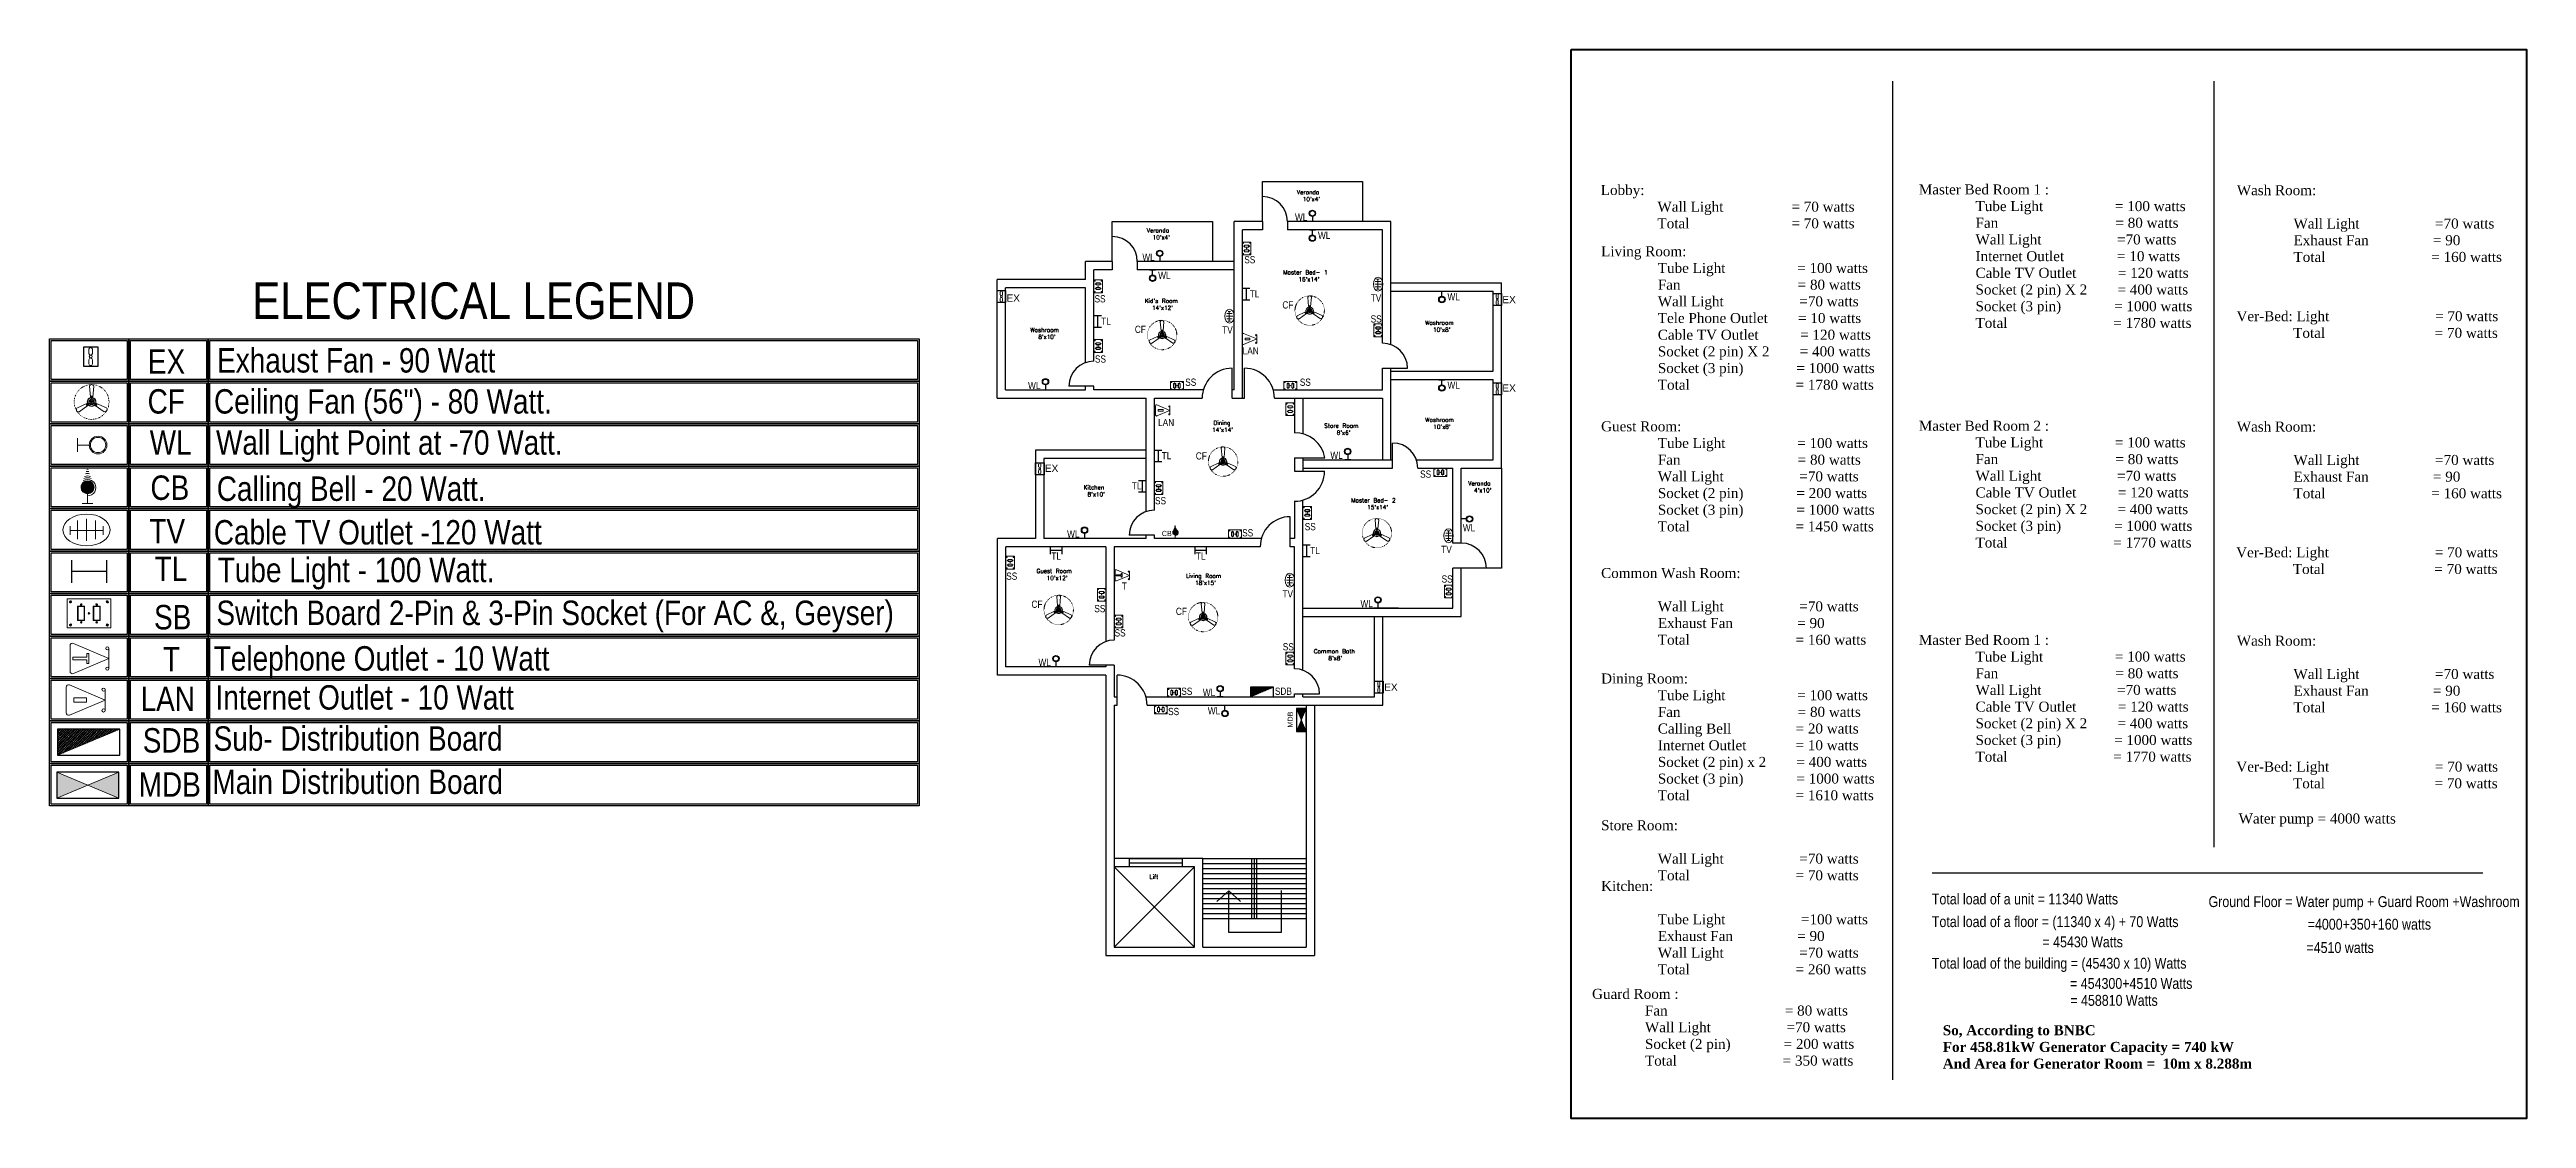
# Model space of a CAD drawing. Header units: inches. Extents: x 636 to 3606, y -629 to 653.
import ezdxf

# ---------------------------------------------------------------- set-up
doc = ezdxf.new("R2010")
doc.units = ezdxf.units.IN
doc.header["$MEASUREMENT"] = 0
doc.linetypes.add('DOT', pattern=[0.25, 0, -0.25])
for name, color, linetype, lineweight in [('0-elect.fixture-1 db board & switch', 160, 'Continuous', 5), ('0-elect.fixture-2 light point', 190, 'Continuous', 5), ('0-elect.fixture-3 fan', 200, 'Continuous', 5), ('0-elect.fixture-5 communication', 190, 'Continuous', 5), ('E text', 7, 'Continuous', 5), ('EM SWITCH BOARD', 7, 'Continuous', 13), ('EM WALL LIGHT', 224, 'Continuous', 13), ('EM_E_EXHAUST  FAN', 6, 'Continuous', 13), ('EM_ELE FIX FOR CB', 204, 'Continuous', 13), ('STAGE', 252, 'Continuous', 5)]:
    doc.layers.add(name, color=color, linetype=linetype, lineweight=lineweight)
doc.styles.add('Anot', font='ARIALN.TTF')
doc.styles.get("Standard").update_dxf_attribs({"font": 'txt.shx', "height": 2, "bigfont": '@extfont2.shx'})

msp = doc.modelspace()

# ---------------------------------------------------------------- texts
at = {"char_height": 5, "attachment_point": 1}
for s, insert in [("\\pi32.30207;Veranda\\P\\pi39.3854;10'x4'", (2099.3, 484.8)), ("\\pi32.30207;Veranda\\P\\pi39.3854;10'x4'", (1919.3, 439)), ("\\pi18.96874;Master Bed- 1\\P\\pi37.30207;16'x14'", (2096.2, 388.7)), ("\\pi28.55207;Kid's Room\\P\\pi37.30207;14'x12'", (1920.7, 354.5)), ("\\pi29.80207;Washroom\\P\\pi39.3854;10'x8'", (2255.5, 328.2)), ("\\pi29.80207;Washroom\\P\\pi39.3854;8'x10'", (1782.2, 319.6)), ("\\pi38.96874;Dining\\P\\pi37.30207;14'x14'", (1992.7, 208.2)), ("\\pi29.80207;Washroom\\P\\pi39.3854;10'x8'", (2255.7, 211.8)), ("\\pi25.6354;Store Room\\P\\pi40.6354;8'x6'", (2138.7, 204.7)), ("\\pi34.80207;Kitchen\\P\\pi39.3854;8'x10'", (1841.2, 130.8)), ("\\pi32.30207;Veranda\\P\\pi39.3854;4'x10'", (2304.6, 135.6)), ("\\pi18.1354;Master Bed- 2\\P\\pi37.30207;15'x14'", (2178.6, 115.3)), ("\\pi25.6354;Guest Room\\P\\pi37.71874;10'x12'", (1793.9, 30.5)), ("\\pi26.46874;Living Room\\P\\pi37.30207;18'x15'", (1972.2, 24.7)), ("\\pi23.1354;Common Bath\\P\\pi40.6354;8'x8'", (2128.7, -65.7)), ('\\pi42.30207;Lift', (1912.7, -336.1))]:
    msp.add_mtext_dynamic_manual_height_columns(s, width=99.604, gutter_width=1, heights=[0], dxfattribs=dict(at, insert=insert))
at = {"char_height": 12, "attachment_point": 1}
for s, insert in [('{\\fTimes New Roman|b0|i0|c0|p18;Lobby:    \\P               Wall Light                  = 70 watts\\P               Total                           = 70 watts}', (2495.9, 490.9)), ('{\\fTimes New Roman|b0|i0|c0|p18;Master Bed Room 1 :\\P               Tube Light                   = 100 watts\\P               Fan                               = 80 watts\\P               Wall Light                    =70 watts\\P               Internet Outlet              = 10 watts\\P               Cable TV Outlet           = 120 watts\\P               Socket (2 pin) X 2        = 400 watts\\P               Socket (3 pin)              = 1000 watts  \\P               Total                            = 1780 watts}', (2877.2, 491.6)), ('{\\fTimes New Roman|b0|i0|c0|p18;Wash Room:\\P               \\P               Wall Light                    =70 watts\\P               Exhaust Fan                 = 90  \\P               Total                            = 160 watts}', (3258.4, 490.7)), ('{\\fTimes New Roman|b0|i0|c0|p18;Living Room:\\P               Tube Light                   = 100 watts\\P               Fan                               = 80 watts\\P               Wall Light                    =70 watts\\P               Tele Phone Outlet        = 10 watts\\P               Cable TV Outlet           = 120 watts\\P               Socket (2 pin) X 2        = 400 watts\\P               Socket (3 pin)              = 1000 watts  \\P               Total                            = 1780 watts}', (2496.3, 417.4)), ('{\\fTimes New Roman|b0|i0|c0|p18;Ver-Bed: Light                            = 70 watts  \\P               Total                             = 70 watts}', (3258, 339.6)), ('{\\fTimes New Roman|b0|i0|c0|p18;Master Bed Room 2 :\\P               Tube Light                   = 100 watts\\P               Fan                               = 80 watts\\P               Wall Light                    =70 watts\\P               Cable TV Outlet           = 120 watts\\P               Socket (2 pin) X 2        = 400 watts\\P               Socket (3 pin)              = 1000 watts  \\P               Total                            = 1770 watts}', (2877.2, 208.2)), ('{\\fTimes New Roman|b0|i0|c0|p18;Wash Room:\\P               \\P               Wall Light                    =70 watts\\P               Exhaust Fan                 = 90  \\P               Total                            = 160 watts}', (3258.4, 207.2)), ('{\\fTimes New Roman|b0|i0|c0|p18;Guest Room:\\P               Tube Light                   = 100 watts\\P               Fan                               = 80 watts\\P               Wall Light                    =70 watts\\P               Socket (2 pin)              = 200 watts\\P               Socket (3 pin)              = 1000 watts  \\P               Total                            = 1450 watts}', (2496.3, 207.5)), ('{\\fTimes New Roman|b0|i0|c0|p18;Common Wash Room:\\P               \\P               Wall Light                    =70 watts\\P               Exhaust Fan                 = 90  \\P               Total                            = 160 watts}', (2496.3, 31.6)), ('{\\fTimes New Roman|b0|i0|c0|p18;Ver-Bed: Light                            = 70 watts  \\P               Total                             = 70 watts}', (3257.6, 56.4)), ('{\\fTimes New Roman|b0|i0|c0|p18;Master Bed Room 1 :\\P               Tube Light                   = 100 watts\\P               Fan                               = 80 watts\\P               Wall Light                    =70 watts\\P               Cable TV Outlet           = 120 watts\\P               Socket (2 pin) X 2        = 400 watts\\P               Socket (3 pin)              = 1000 watts  \\P               Total                            = 1770 watts}', (2877.2, -48.6)), ('{\\fTimes New Roman|b0|i0|c0|p18;Wash Room:\\P               \\P               Wall Light                    =70 watts\\P               Exhaust Fan                 = 90  \\P               Total                            = 160 watts}', (3258.4, -49.5)), ('{\\fTimes New Roman|b0|i0|c0|p18;Dining Room:\\P               Tube Light                   = 100 watts\\P               Fan                               = 80 watts\\P               Calling Bell                 = 20 watts \\P               Internet Outlet             = 10 watts\\P               Socket (2 pin) x 2        = 400 watts\\P               Socket (3 pin)              = 1000 watts  \\P               Total                            = 1610 watts}', (2496.3, -94.9)), ('{\\fTimes New Roman|b0|i0|c0|p18;Ver-Bed: Light                            = 70 watts  \\P               Total                             = 70 watts}', (3257.8, -200.6)), ('{\\fTimes New Roman|b0|i0|c0|p18;Water pump = 4000 watts}', (3260.6, -262.8)), ('{\\fTimes New Roman|b0|i0|c0|p18;Store Room:\\P               \\P               Wall Light                    =70 watts\\P               Total                            = 70 watts}', (2496.3, -270.9)), ('{\\fTimes New Roman|b0|i0|c0|p18;Kitchen:\\P               \\P               Tube Light                    =100 watts\\P               Exhaust Fan                 = 90\\P               Wall Light                    =70 watts\\P               Total                            = 260 watts}', (2496.3, -343.7)), ('{\\fTimes New Roman|b0|i0|c0|p18;\\P Guard Room :\\P               Fan                               = 80 watts\\P               Wall Light                    =70 watts\\P               Socket (2 pin)              = 200 watts\\P               Total                            = 350 watts}', (2480.9, -453.1)), ('{\\fTimes New Roman|b1|i0|c0|p18;^JSo, According to BNBC^JFor 458.81kW Generator Capacity = 740 kW\\PAnd Area for Generator Room =  10m x 8.288m }', (2905.9, -496.7))]:
    msp.add_mtext(s, dxfattribs=dict(at, insert=insert))
at = {"layer": 'E text', "style": 'Anot'}
for s, height, p in [('WL', 8.66, (2129.3, 448.1)), ('WL', 8.66, (2156.9, 426.2)), ('WL', 8.66, (1946.3, 400.1)), ('WL', 8.66, (1965.3, 378.2)), ('SS', 8.66, (2068.5, 397)), ('ELECTRICAL LEGEND', 43.888, (879.3, 330.2)), ('SS', 8.66, (1889, 350.1)), ('TL', 8.66, (2075, 356)), ('TV', 8.66, (2220.1, 351.2)), ('WL', 8.66, (2312.1, 352.6)), ('TL', 8.66, (1897, 323.3)), ('CF', 8.66, (2114.2, 342.8)), ('SS', 8.66, (2220, 326)), ('CF', 8.66, (1937.3, 313.5)), ('TV', 8.66, (2042, 312.8)), ('EX', 29.26, (754.1, 264.5)), (' Exhaust Fan - 90 Watt', 29.259, (827.8, 266)), ('SS', 8.66, (1889.5, 277.9)), ('LAN', 8.66, (2066.6, 287.7)), ('CF', 29.26, (753.8, 216.8)), (' Ceiling Fan (56") - 80 Watt.', 29.259, (824.1, 216.8)), ('WL', 8.66, (1809.3, 246.1)), ('SS', 8.66, (1997.7, 250.1)), ('SS', 8.66, (2135.1, 250.1)), ('WL', 8.66, (2312.1, 246.6)), ('LAN', 8.66, (1965.2, 201.7)), ('WL', 29.26, (756.3, 167.5)), ('Wall Light Point at -70 Watt.', 29.259, (835.8, 167.5)), ('TL', 8.66, (1969.5, 162)), ('CF', 8.66, (2010.4, 161.7)), ('WL', 8.66, (2171.7, 162.5)), ('SS', 8.66, (2279.3, 139.9)), ('CB', 29.26, (757.2, 113.3)), ('Calling Bell - 20 Watt. ', 29.259, (836.7, 112.1)), ('TL', 8.66, (1933.7, 125.8)), ('TV', 29.26, (755.9, 61.1)), ('Cable TV Outlet -120 Watt', 29.259, (833.2, 59.8)), ('SS', 8.66, (1961.5, 108)), ('WL', 8.66, (1856.1, 68.1)), ('CB', 6.23, (1969.7, 69.9)), ('SS', 8.66, (2066, 69.5)), ('SS', 8.66, (2141, 76.9)), ('WL', 8.66, (2330.5, 75.6)), ('TL', 29.26, (762.1, 15.9)), ('Tube Light - 100 Watt.', 29.259, (837.9, 14.6)), ('TL', 8.66, (1837.2, 41.6)), ('TL', 8.66, (2010.5, 41.6)), ('TL', 8.66, (2147.5, 48.3)), ('TV', 8.66, (2304.6, 49.6)), ('SS', 8.66, (1783.1, 17.5)), ('T', 8.66, (1921.7, 5.7)), ('TV', 8.66, (2114.3, -3.7)), ('SS', 8.66, (2305.1, 14.1)), ('SB', 29.26, (761.5, -42)), ('Switch Board 2-Pin & 3-Pin Socket (For AC &, Geyser)', 29.259, (836.3, -36.8)), ('CF', 8.66, (1813.4, -16.2)), ('SS', 8.66, (1888.7, -21.4)), ('CF', 8.66, (1986.5, -24.7)), ('WL', 8.66, (2207.8, -15.5)), ('SS', 8.66, (1913, -50.5)), ('SS', 8.66, (2114.7, -67.2)), ('T', 29.3, (772.1, -92.3)), ('Telephone Outlet - 10 Watt', 29.259, (833.1, -91.4)), ('WL', 8.66, (1821.8, -85.9)), ('LAN', 29.26, (745.4, -140)), ('Internet Outlet - 10 Watt ', 29.259, (835.2, -138.2)), ('SS', 8.66, (1993, -120.5)), ('WL', 8.66, (2018.8, -121.9)), ('SDB', 8.66, (2105.2, -120.5)), ('SS', 8.66, (1977.2, -144.8)), ('WL', 8.66, (2024.8, -143.9)), ('SDB', 29.26, (748, -189.7)), ('Sub- Distribution Board ', 29.259, (832.9, -187.5)), ('MDB', 29.26, (743.1, -242.7)), ('Main Distribution Board ', 29.259, (831.5, -239.4))]:
    msp.add_text(s, height=height, dxfattribs=at).set_placement(p)
msp.add_text('MDB', height=6.23, rotation=90, dxfattribs=at).set_placement((2126.7, -159.7))
at = {"layer": 'E text', "color": 242, "true_color": 0xcd2027, "style": 'Anot'}
for s, p in [('Total load of a unit = 11340 Watts', (2892.8, -371.8)), ('Total load of a floor = (11340 x 4) + 70 Watts', (2892.8, -399)), ('Ground Floor = Water pump + Guard Room +Washroom', (3224.5, -375)), ('                                = 45430 Watts', (2892.8, -423.3)), ('                     =4000+350+160 watts', (3256.4, -402.1)), ('Total load of the building = (45430 x 10) Watts', (2892.8, -448.9)), ('                     =4510 watts', (3254.9, -430.1)), ('                                        = 454300+4510 Watts', (2892.8, -473.1)), ('  = 458810 Watts', (3050.5, -493.4))]:
    msp.add_text(s, height=13.005, dxfattribs=at).set_placement(p)
at = {"layer": 'E text', "char_height": 8.656, "width": 3.333, "attachment_point": 1, "style": 'Anot'}
for insert in [(1783.4, 359.6), (2377.9, 357.8), (2377.9, 251.8), (1829.4, 155.5), (2236.2, -107)]:
    msp.add_mtext('{\\fArial|b0|i0|c0|p34;EX}', dxfattribs=dict(at, insert=insert))

# ---------------------------------------------------------------- blocks, each defined once
blk = doc.blocks.new('CF02')
at = {"layer": '0-elect.fixture-3 fan', "color": 214, "linetype": 'ByBlock', "ltscale": 5}
for p, q in [((-3.6, 25.4), (-2, 7.9)), ((-0.6, 8.1), (-1, 8.9)), ((-0.6, 6.6), (-1, 5.9)), ((-0.4, 9.1), (-0.6, 8.8)), ((-0.4, 6), (-0.6, 5.7)), ((0.1, 6.3), (-0.2, 6.5)), ((0.2, 8.4), (-0.1, 8.6)), ((0.5, 9.1), (0.3, 8.8)), ((0.5, 6.1), (0.4, 5.8)), ((0.5, 8.1), (0.9, 8.9)), ((0.5, 6.6), (0.9, 5.9)), ((1.9, 7.9), (3.4, 25.4)), ((-7.8, -2.3), (-23.7, -9.8)), ((-20.2, -15.9), (-5.9, -5.7)), ((-7.3, -3.6), (-8.2, -3.6)), ((-8.1, -4.1), (-7.8, -4.1)), ((-7.7, -4.9), (-7.3, -4.9)), ((-7.3, -4.1), (-7.3, -4.4)), ((-6.7, -4.6), (-7.2, -5.3)), ((-6, -2.8), (-5.5, -2.1)), ((-5.5, -2.6), (-5.2, -2.6)), ((-5.5, -3.1), (-5.5, -3.5)), ((-5.4, -3.8), (-4.6, -3.8)), ((-5, -3.4), (-4.6, -3.4)), ((5.5, -3.8), (4.6, -3.7)), ((5, -3.5), (4.8, -3.2)), ((5.4, -2.6), (5.2, -2.3)), ((5.5, -3.2), (5.8, -3)), ((6, -2.8), (5.6, -2.1)), ((5.9, -5.6), (20.4, -15.6)), ((6.8, -4.5), (7.2, -5.2)), ((7.2, -4.3), (7.5, -4.2)), ((7.4, -3.5), (8.2, -3.6)), ((7.6, -5), (7.4, -4.7)), ((23.8, -9.5), (7.9, -2.2)), ((8.1, -4.2), (7.9, -3.9))]:
    blk.add_line(p, q, dxfattribs=at)
at = {"layer": '0-elect.fixture-3 fan', "color": 214, "linetype": 'DOT', "ltscale": 2}
blk.add_circle((0, 0), 28, dxfattribs=at)
at = {"layer": '0-elect.fixture-3 fan', "color": 214, "linetype": 'ByBlock', "ltscale": 5}
for centre, radius in [((0, 0), 4.27), ((0, 0), 2.78), ((0, 0), 1.15), ((0, 0), 0.797), ((-0.5, 8.9), 0.175), ((-0.5, 5.8), 0.175), ((-0.1, 6.4), 0.175), ((0, 8.5), 0.175), ((0.4, 8.9), 0.175), ((0.4, 5.9), 0.175), ((-8, -4.1), 0.175), ((-7.5, -4.9), 0.175), ((-7.3, -4.2), 0.175), ((-5.5, -3.3), 0.175), ((-5.3, -2.6), 0.175), ((-4.8, -3.4), 0.175), ((4.9, -3.3), 0.175), ((5.3, -2.5), 0.175), ((5.6, -3.1), 0.175), ((7.3, -4.2), 0.175), ((7.5, -4.8), 0.175), ((8, -4), 0.175)]:
    blk.add_circle(centre, radius, dxfattribs=at)
for centre, radius, start, end in [((0, 0), 7, 94.4073, 206.2933), ((0, 0), 6.65, 95.3597, 205.2949), ((-0.1, 24.3), 3.67, 17.683, 162.9716), ((0, 0), 8.17, 94.4233, 104.1349), ((-0.8, 9), 0.292, 94.8218, 207.9587), ((-0.7, 5.7), 0.292, 155.5985, 277.004), ((0, 0), 9.33, 85.8328, 94.8218), ((0, 0), 5.48, 83.6506, 97.004), ((-3, 7.4), 2.52, 342.7313, 17.9233), ((2.8, 7.4), 2.37, 161.6232, 199.0313), ((0, 0), 8.17, 76.5196, 86.2312), ((0, 0), 7, 334.4073, 86.2933), ((0, 0), 6.65, 335.3597, 85.2949), ((0.6, 5.7), 0.292, 263.6506, 25.056), ((0.7, 9), 0.292, 332.6958, 85.8328), ((-21, -12.3), 3.67, 137.683, 282.9716), ((-8.1, -3.9), 0.292, 92.6958, 205.8328), ((0, 0), 9.33, 205.8328, 214.8218), ((0, 0), 8.17, 196.5196, 206.2312), ((-7.4, -5.2), 0.292, 214.8218, 327.9587), ((-7.8, -1.3), 2.37, 281.6232, 319.0313), ((-4.9, -6.3), 2.52, 102.7313, 137.9233), ((0, 0), 8.17, 214.4233, 224.1349), ((0, 0), 7, 214.4073, 326.2933), ((-5.3, -2.3), 0.292, 23.6506, 145.056), ((0, 0), 6.65, 215.3597, 325.2949), ((0, 0), 5.48, 203.6506, 217.004), ((-4.6, -3.5), 0.292, 275.5985, 37.004), ((0, 0), 5.48, 323.6506, 337.004), ((4.7, -3.4), 0.292, 143.6506, 265.056), ((5.3, -2.3), 0.292, 35.5985, 157.004), ((5, -6.1), 2.37, 41.6232, 79.0313), ((0, 0), 8.17, 316.5196, 326.2312), ((7.9, -1.1), 2.52, 222.7313, 257.9233), ((7.5, -5.1), 0.292, 212.6958, 325.8328), ((0, 0), 8.17, 334.4233, 344.1349), ((0, 0), 9.33, 325.8328, 334.8218), ((8.2, -3.8), 0.292, 334.8218, 87.9587), ((21.1, -12), 3.67, 257.683, 42.9716)]:
    blk.add_arc(centre, radius, start, end, dxfattribs=at)
blk = doc.blocks.new('TELEPHONE OUTLET01')
at = {"layer": '0-elect.fixture-5 communication', "color": 214}
for p, q in [((0, -5.3), (0, 5.3)), ((1.4, 6.2), (16.1, 0)), ((16.1, 0), (1.4, -6.2))]:
    blk.add_line(p, q, dxfattribs=at)
at = {"layer": '0-elect.fixture-5 communication', "color": 214, "lineweight": 5}
blk.add_line((16.1, 4.2), (16.1, -4.2), dxfattribs=at)
for points in [[(6.9, -0.6), (1.2, -0.6), (1.2, 0.6), (6.9, 0.6)], [(6.9, 0.6), (6.9, 2.1), (7.8, 2.1), (7.8, -2.1), (6.9, -2.1), (6.9, -0.6)]]:
    blk.add_lwpolyline(points, dxfattribs=at)
for centre in [(15.4, 4.2), (15.4, -4.2)]:
    blk.add_circle(centre, 0.647, dxfattribs=at)
at = {"layer": '0-elect.fixture-5 communication', "color": 214}
for centre, start, end in [((1, 5.3), 67.082, 180), ((1, -5.3), 180, 292.918)]:
    blk.add_arc(centre, 1.01, start, end, dxfattribs=at)
blk = doc.blocks.new('CALLING BELL 01')
at = {"layer": 'EM_ELE FIX FOR CB', "ltscale": 10}
h = blk.add_hatch(dxfattribs=at)
h.set_pattern_fill('HEX', color=6, scale=3, style=0)
h.set_pattern_definition([(0, (-34618.2231, 6812.4394), (0, 0.649519053), [0.375, -0.75]), (120, (-34618.2231, 6812.4394), (-0.5625, -0.324759526), [0.375, -0.75]), (60, (-34617.8481, 6812.4394), (-0.5625, 0.324759527), [0.375, -0.75])])
h.paths.add_polyline_path([(8.2, 0, 1), (19.2, 0, 1)])
at = {"layer": 'EM_ELE FIX FOR CB'}
for p, q in [((0, 4.4), (0, -4.4)), ((8.2, 0), (0, 0))]:
    blk.add_line(p, q, dxfattribs=at)
at = {"layer": 'EM_ELE FIX FOR CB', "lineweight": 13}
blk.add_circle((13.7, 0), 5.48, dxfattribs=at)
for centre, radius, start, end in [((13.4, 0), 6.93, 359.8055, 180.1945), ((13.5, 0), 6.77, 326.7279, 32.8008), ((13.7, 0), 8.02, 337.7534, 22.2466), ((13.7, 0), 9.52, 345.0989, 14.9011), ((13.7, 0), 11.5, 351.2266, 8.7734), ((13.7, 0), 13.3, 355.2226, 4.7774), ((13.7, 0), 15.1, 358.0713, 1.9287)]:
    blk.add_arc(centre, radius, start, end, dxfattribs=at)
blk = doc.blocks.new('CABLE TV OUTLET 01')
at = {"layer": '0-elect.fixture-2 light point', "color": 214, "lineweight": 25}
blk.add_line((0, 0), (0, 0), dxfattribs=at)
at = {"layer": '0-elect.fixture-5 communication', "color": 214, "lineweight": 5}
for p, q in [((2.76, -1.95), (2.76, 1.49)), ((5.67, -3.62), (5.67, 3.62)), ((9.19, 4.33), (9.19, -4.33)), ((12.72, -3.62), (12.72, 3.62)), ((15.63, -1.95), (15.63, 1.49)), ((15.63, -0.23), (2.76, -0.23))]:
    blk.add_line(p, q, dxfattribs=at)
at = {"layer": '0-elect.fixture-5 communication', "color": 214, "extrusion": (0, 0, -1)}
blk.add_ellipse((9.19, 0), major_axis=(9.19, 0), ratio=0.672373, start_param=3.141593, end_param=9.424778, dxfattribs=at)
blk = doc.blocks.new('ghhgh')
at = {"color": 6}
for points in [[(322.5, 79), (340.5, 79)], [(331.5, 79), (331.5, 51.5)], [(322.5, 51.5), (340.5, 51.5)]]:
    blk.add_lwpolyline(points, dxfattribs=at)
blk = doc.blocks.new('LAN')
at = {"layer": '0-elect.fixture-5 communication'}
for p, q in [((5490086, -91757), (5490086, -89670)), ((5490362, -89487), (5493263, -90713)), ((5493263, -90713), (5490362, -91940))]:
    blk.add_line(p, q, dxfattribs=at)
at = {"layer": '0-elect.fixture-5 communication', "color": 6}
blk.add_line((5493263, -89864), (5493263, -91563), dxfattribs=at)
at = {"layer": '0-elect.fixture-5 communication', "color": 1}
blk.add_lwpolyline([(5490694, -90541), (5491751, -90541), (5491751, -90886), (5490694, -90886)], close=True, dxfattribs=at)
at = {"layer": '0-elect.fixture-5 communication', "color": 6}
for centre in [(5493132, -89864), (5493132, -91563)]:
    blk.add_circle(centre, 131, dxfattribs=at)
at = {"layer": '0-elect.fixture-5 communication'}
for centre, start, end in [((5490285, -89670), 67.08202, 180), ((5490285, -91757), 180, 292.91798)]:
    blk.add_arc(centre, 199, start, end, dxfattribs=at)
blk = doc.blocks.new('SB01')
at = {"layer": 'EM SWITCH BOARD', "color": 214}
for p, q in [((-8, 11), (-7.2, 10.6)), ((-8, 10.9), (-7.3, 10.5)), ((8, 11), (7.2, 10.6)), ((8, 10.9), (7.3, 10.5)), ((-8, 1.1), (-7.3, 1.5)), ((-8, 1), (-7.2, 1.4)), ((-3.5, 9.9), (-2.9, 9.6)), ((-3.5, 9.8), (-3, 9.5)), ((-3.5, 2.2), (-3, 2.5)), ((-3.5, 2.1), (-2.9, 2.4)), ((0, 6), (-0.3, 6)), ((0, 6), (0, 6.3)), ((0, 6), (0.3, 6)), ((0, 6), (0, 5.7)), ((3.5, 9.9), (2.9, 9.6)), ((3.5, 2.1), (2.9, 2.4)), ((3.5, 9.8), (3, 9.5)), ((3.5, 2.2), (3, 2.5)), ((8, 1), (7.2, 1.4)), ((8, 1.1), (7.3, 1.5))]:
    blk.add_line(p, q, dxfattribs=at)
for points in [[(-9, 12), (9, 12), (9, 0), (-9, 0)], [(-4.7, 9), (-1.8, 9), (-1.8, 3), (-4.7, 3)], [(-4.5, 8.8), (-2, 8.8), (-2, 3.2), (-4.5, 3.2)], [(4.7, 9), (1.8, 9), (1.8, 3), (4.7, 3)], [(4.5, 8.8), (2, 8.8), (2, 3.2), (4.5, 3.2)]]:
    blk.add_lwpolyline(points, close=True, dxfattribs=at)
blk.add_circle((0, 6), 0.302, dxfattribs=at)
for centre, radius, start, end in [((-7.6, 10.8), 0.447, 154.708, 325.292), ((-7.6, 10.8), 0.447, 334.708, 145.292), ((-7.6, 10.8), 0.395, 144.666, 155.334), ((-7.6, 10.8), 0.395, 324.666, 335.334), ((7.6, 10.8), 0.447, 34.708, 205.292), ((7.6, 10.8), 0.447, 214.708, 25.292), ((7.6, 10.8), 0.395, 204.666, 215.334), ((7.6, 10.8), 0.395, 24.666, 35.334), ((-7.6, 1.2), 0.447, 34.708, 205.292), ((-7.6, 1.2), 0.447, 214.708, 25.292), ((-7.6, 1.2), 0.395, 204.666, 215.334), ((-7.6, 1.2), 0.395, 24.666, 35.334), ((-3.2, 9.7), 0.313, 334.708, 145.292), ((-3.2, 9.7), 0.276, 144.666, 155.334), ((-3.2, 9.7), 0.313, 154.708, 325.292), ((-3.2, 2.3), 0.313, 34.708, 205.292), ((-3.2, 2.3), 0.313, 214.708, 25.292), ((-3.2, 2.3), 0.276, 204.666, 215.334), ((-3.2, 9.7), 0.276, 324.666, 335.334), ((-3.2, 2.3), 0.276, 24.666, 35.334), ((3.2, 9.7), 0.313, 34.708, 205.292), ((3.2, 2.3), 0.313, 154.708, 325.292), ((3.2, 9.7), 0.313, 214.708, 25.292), ((3.2, 9.7), 0.276, 204.666, 215.334), ((3.2, 2.3), 0.313, 334.708, 145.292), ((3.2, 2.3), 0.276, 144.666, 155.334), ((3.2, 9.7), 0.276, 24.666, 35.334), ((3.2, 2.3), 0.276, 324.666, 335.334), ((7.6, 1.2), 0.447, 154.708, 325.292), ((7.6, 1.2), 0.447, 334.708, 145.292), ((7.6, 1.2), 0.395, 144.666, 155.334), ((7.6, 1.2), 0.395, 324.666, 335.334)]:
    blk.add_arc(centre, radius, start, end, dxfattribs=at)
blk = doc.blocks.new('FDB01')
at = {"layer": '0-elect.fixture-1 db board & switch', "ltscale": 10}
h = blk.add_hatch(dxfattribs=at)
h.set_pattern_fill('ANSI33', color=6, scale=2.112, style=0)
h.set_pattern_definition([(45, (-18283.65253, 3377.1331), (-0.37335238, 0.37335238), []), (45, (-18283.2792, 3377.1331), (-0.37335238, 0.37335238), [0.264, -0.132])])
h.paths.add_polyline_path([(-7.89, 6.72), (-7.89, 0), (8.25, 6.72)])
at = {"layer": '0-elect.fixture-1 db board & switch'}
blk.add_line((-7.89, 0), (8.25, 6.72), dxfattribs=at)
at = {"layer": '0-elect.fixture-1 db board & switch', "lineweight": 25}
blk.add_lwpolyline([(8.25, 6.72), (-7.89, 6.72), (-7.89, 0), (8.25, 0)], close=True, dxfattribs=at)
blk = doc.blocks.new('EDB01')
at = {"layer": '0-elect.fixture-1 db board & switch', "ltscale": 10}
h = blk.add_hatch(color=6, dxfattribs=at)
h.paths.add_polyline_path([(0, 6.4), (15.3, 0), (15.3, 12.7)])
h.paths.add_polyline_path([(-15.3, 12.7), (-15.3, 0), (0, 6.4)])
at = {"layer": '0-elect.fixture-1 db board & switch'}
for p, q in [((15.3, 12.7), (-15.3, 0)), ((-15.3, 12.7), (15.3, 0))]:
    blk.add_line(p, q, dxfattribs=at)
at = {"layer": '0-elect.fixture-1 db board & switch', "lineweight": 25}
blk.add_lwpolyline([(-15.3, 0), (15.3, 0), (15.3, 12.7), (-15.3, 12.7)], close=True, dxfattribs=at)
blk = doc.blocks.new('fghgfhgh')
blk.add_lwpolyline([(1818.2, 155), (1828.2, 155), (1828.2, 141), (1818.2, 141)], close=True)
at = {"layer": 'EM_E_EXHAUST  FAN'}
for p, q in [((1821.9, 150.3), (1821.9, 153.2)), ((1821.9, 145.8), (1821.9, 142.9)), ((1824.4, 150.3), (1824.4, 153.2)), ((1824.4, 145.8), (1824.4, 142.9))]:
    blk.add_line(p, q, dxfattribs=at)
blk.add_circle((1823.2, 148.1), 1.01, dxfattribs=at)
for centre, start, end in [((1823.2, 153.2), 0, 180), ((1823.2, 150.3), 180, 0), ((1823.2, 145.8), 0, 180), ((1823.2, 142.9), 180, 0)]:
    blk.add_arc(centre, 1.25, start, end, dxfattribs=at)
blk = doc.blocks.new('WL01')
at = {"layer": 'EM WALL LIGHT', "color": 214}
for p, q in [((0, -5), (0, 5)), ((9.4, 0), (0, 0))]:
    blk.add_line(p, q, dxfattribs=at)
blk.add_circle((15.1, 0), 6.52, dxfattribs=at)
at = {"layer": 'EM WALL LIGHT', "color": 214, "lineweight": 20, "extrusion": (0, 0, -1)}
blk.add_ellipse((15.1, 0), major_axis=(-3.98, 3.98), ratio=1, start_param=2.356194490191891, end_param=8.639379797371477, dxfattribs=at)
blk = doc.blocks.new('fdgdfgdg')
at = {"color": 217, "true_color": 0x93278f}
for points in [[(1699.75, 651.5), (1728.25, 651.5)], [(1714, 627), (1714, 651.5)]]:
    blk.add_lwpolyline(points, dxfattribs=at)
for radius in [15, 13]:
    blk.add_circle((1714, 612), radius, dxfattribs=at)

# ---------------------------------------------------------------- linework, layer by layer
for p, q in [((2845.7, 615.6), (2845.7, -582)), ((3230.7, 615.6), (3230.7, -303.3)), ((2090.2, 447.1), (2090.2, 495.1)), ((2090.2, 495.1), (2210.2, 495.1)), ((2210.2, 495.1), (2210.2, 447.1)), ((1910.3, 399.1), (1910.3, 447.1)), ((1910.3, 447.1), (2030.3, 447.1)), ((2030.3, 447.1), (2030.3, 399.1)), ((2056.2, 245.1), (2056.2, 447.1)), ((2090.2, 447.1), (2056.2, 447.1)), ((2090.2, 447.1), (2090.2, 437.1)), ((2120.2, 447.1), (2120.2, 437.1)), ((2244.2, 447.1), (2120.2, 447.1)), ((2244.2, 299.4), (2244.2, 447.1)), ((2066.2, 235.1), (2066.2, 437.1)), ((2090.2, 437.1), (2066.2, 437.1)), ((2234.2, 437.1), (2120.2, 437.1)), ((2234.2, 301.1), (2234.2, 437.1)), ((1878.2, 377.6), (1878.2, 399.1)), ((1910.3, 399.1), (1878.2, 399.1)), ((1888.2, 279.5), (1888.2, 389.1)), ((1910.3, 389.1), (1888.2, 389.1)), ((1910.3, 399.1), (1910.3, 389.1)), ((2056.2, 399.1), (1940.3, 399.1)), ((1940.3, 399.1), (1940.3, 389.1)), ((2056.2, 389.1), (1940.3, 389.1)), ((1878.2, 377.6), (1772.2, 377.6)), ((1772.2, 235.1), (1772.2, 377.6)), ((1878.2, 367.6), (1782.2, 367.6)), ((1782.2, 245.1), (1782.2, 367.6)), ((1878.2, 277.7), (1878.2, 367.6)), ((2244.2, 373.5), (2376.7, 373.5)), ((2244.2, 363.5), (2366.7, 363.5)), ((2366.7, 267.5), (2366.7, 363.5)), ((2376.7, 267.5), (2376.7, 373.5)), ((2053.9, 235.1), (2053.9, 271.1)), ((2068.7, 235.1), (2068.7, 271.1)), ((2234.2, 245.1), (2234.2, 271.1)), ((2234.2, 271.1), (2264.2, 271.1)), ((2244.2, 161.5), (2244.2, 271.1)), ((2244.2, 267.5), (2366.7, 267.5)), ((2376.7, 151.5), (2376.7, 267.5)), ((1782.2, 245.1), (1878.2, 245.1)), ((1888.2, 249.5), (1858.2, 249.5)), ((1878.2, 245.1), (1878.2, 249.5)), ((1888.2, 245.1), (1888.2, 249.5)), ((2019.3, 245.1), (1888.2, 245.1)), ((2056.2, 245.1), (2053.9, 245.1)), ((2103.2, 245.1), (2234.2, 245.1)), ((2244.2, 257.5), (2366.7, 257.5)), ((2366.7, 161.5), (2366.7, 257.5)), ((1772.2, 235.1), (1878.2, 235.1)), ((1878.2, 235.1), (1950.7, 235.1)), ((1950.7, 99), (1950.7, 235.1)), ((1960.7, 235.1), (2017.9, 235.1)), ((1960.7, 100.8), (1960.7, 235.1)), ((2053.9, 235.1), (2068.7, 235.1)), ((2104.7, 235.1), (2234.2, 235.1)), ((2128.7, 235.1), (2128.7, 193.7)), ((2138.7, 235.1), (2138.7, 192)), ((2234.2, 235.1), (2234.2, 161.5)), ((2246.4, 151.5), (2246.4, 181.5)), ((1950.7, 173.1), (1818.2, 173.1)), ((1818.2, 173.1), (1818.2, 67.1)), ((1950.7, 163.1), (1828.2, 163.1)), ((1828.2, 163.1), (1828.2, 67.1)), ((2128.7, 163.7), (2165.2, 163.7)), ((2128.7, 163.7), (2128.7, 147.6)), ((2138.7, 163.7), (2138.7, 147.6)), ((2138.7, 161.5), (2246.4, 161.5)), ((2138.7, 151.5), (2246.4, 151.5)), ((2274.7, 161.5), (2366.7, 161.5)), ((2276.4, 151.5), (2318.7, 151.5)), ((2318.7, 61.5), (2318.7, 151.5)), ((2328.7, 151.5), (2376.7, 151.5)), ((2328.7, 61.5), (2328.7, 151.5)), ((2376.7, 151.5), (2376.7, 31.5)), ((2128.7, 147.6), (2164.7, 147.6)), ((2123.6, 57.1), (2123.6, 93.1)), ((2128.7, 112.1), (2128.7, 67.1)), ((2138.7, -91), (2138.7, 113)), ((1772.7, -96.9), (1772.7, 67.1)), ((1818.2, 67.1), (1772.7, 67.1)), ((1902.7, 67.1), (1828.2, 67.1)), ((1950.7, 67.1), (1828.2, 67.1)), ((1950.7, 67.1), (1902.7, 67.1)), ((1960.7, 70.8), (1930.7, 70.8)), ((1950.7, 67.1), (1950.7, 70.8)), ((1960.7, 67.1), (1960.7, 70.8)), ((2089, 67.1), (1960.7, 67.1)), ((2128.7, 67.1), (2123.6, 67.1)), ((2328.7, 61.5), (2318.7, 61.5)), ((1782.7, -86.9), (1782.7, 57.1)), ((1902.7, 57.1), (1782.7, 57.1)), ((1902.7, 57.1), (1902.7, -56.7)), ((1912.7, 57.1), (1912.7, -54.9)), ((2087.6, 57.1), (1912.7, 57.1)), ((2128.7, 57.1), (2123.6, 57.1)), ((2128.7, -89.3), (2128.7, 57.1)), ((2318.7, -16.5), (2318.7, 31.5)), ((2328.7, 31.5), (2318.7, 31.5)), ((2328.7, -26.5), (2328.7, 31.5)), ((2376.7, 31.5), (2328.7, 31.5)), ((2138.7, -16.5), (2318.7, -16.5)), ((2138.7, -26.5), (2328.7, -26.5)), ((2253.3, -16.5), (2223.3, -16.5)), ((2224.7, -122.9), (2224.7, -26.5)), ((2234.7, -132.9), (2234.7, -26.5)), ((1902.7, -86.9), (1782.7, -86.9)), ((1912.7, -84.9), (1882.7, -84.9)), ((1902.7, -84.9), (1902.7, -86.9)), ((1912.7, -84.9), (1912.7, -122.9)), ((1902.7, -96.9), (1772.7, -96.9)), ((1902.7, -96.9), (1902.7, -132.9)), ((1916, -132.9), (1916, -96.9)), ((1902.7, -132.9), (1902.7, -432.9)), ((1912.7, -122.9), (1916, -122.9)), ((1912.7, -132.9), (1916, -132.9)), ((1912.7, -132.9), (1912.7, -422.9)), ((1950.6, -122.9), (2128.7, -122.9)), ((1952, -132.9), (2138.7, -132.9)), ((2128.7, -122.9), (2128.7, -119.3)), ((2128.7, -119.3), (2158.7, -119.3)), ((2138.7, -122.9), (2138.7, -119.3)), ((2138.7, -122.9), (2224.7, -122.9)), ((2138.7, -132.9), (2234.7, -132.9)), ((2142.7, -132.9), (2142.7, -422.9)), ((2152.7, -132.9), (2152.7, -432.9)), ((2018.7, -316.9), (1912.7, -316.9)), ((2018.7, -422.9), (2018.7, -316.9)), ((2018.7, -316.9), (2142.7, -316.9)), ((2018.7, -322.9), (2142.7, -322.9)), ((2077.7, -388.9), (2077.7, -316.9)), ((2080.7, -388.9), (2080.7, -316.9)), ((2083.7, -388.9), (2083.7, -316.9)), ((2008.7, -326.9), (1912.7, -326.9)), ((1912.7, -326.9), (2008.7, -422.9)), ((1912.7, -422.9), (2008.7, -326.9)), ((2008.7, -422.9), (2008.7, -326.9)), ((2018.7, -328.9), (2142.7, -328.9)), ((2018.7, -334.9), (2142.7, -334.9)), ((2018.7, -340.9), (2142.7, -340.9)), ((2018.7, -346.9), (2142.7, -346.9)), ((2018.7, -352.9), (2142.7, -352.9)), ((2049.9, -355.4), (2035.8, -368.4)), ((2049.9, -405.5), (2049.9, -355.4)), ((2049.9, -355.4), (2064, -368.4)), ((2112.6, -355.3), (2112.6, -405.5)), ((2893.1, -334.1), (3553.4, -334.1)), ((2018.7, -358.9), (2142.7, -358.9)), ((2018.7, -364.9), (2142.7, -364.9)), ((2018.7, -370.9), (2142.7, -370.9)), ((2018.7, -376.9), (2142.7, -376.9)), ((2018.7, -382.9), (2142.7, -382.9)), ((2018.7, -388.9), (2142.7, -388.9)), ((2112.6, -405.5), (2049.9, -405.5)), ((1902.7, -432.9), (2152.7, -432.9)), ((1912.7, -422.9), (2008.7, -422.9)), ((2018.7, -422.9), (2142.7, -422.9))]:
    msp.add_line(p, q)
at = {"color": 30, "lineweight": 53, "true_color": 0xf26722}
msp.add_lwpolyline([(2460.5, 653.4), (3605.6, 653.4), (3605.6, -628.5), (2460.5, -628.5)], close=True, dxfattribs=at)
for points in [[(636.2, 306.4), (731.3, 306.4), (731.3, 255.5), (636.2, 255.5)], [(638.2, 304.4), (729.3, 304.4), (729.3, 257.5), (638.2, 257.5)], [(731.3, 306.4), (826.3, 306.4), (826.3, 255.5), (731.3, 255.5)], [(733.3, 304.4), (824.3, 304.4), (824.3, 257.5), (733.3, 257.5)], [(826.3, 306.4), (1678.6, 306.4), (1678.6, 255.5), (826.3, 255.5)], [(828.3, 304.4), (1676.6, 304.4), (1676.6, 257.5), (828.3, 257.5)], [(636.2, 255.5), (731.3, 255.5), (731.3, 204.6), (636.2, 204.6)], [(638.2, 253.5), (729.3, 253.5), (729.3, 206.6), (638.2, 206.6)], [(731.3, 255.5), (826.3, 255.5), (826.3, 204.6), (731.3, 204.6)], [(733.3, 253.5), (824.3, 253.5), (824.3, 206.6), (733.3, 206.6)], [(826.3, 255.5), (1678.6, 255.5), (1678.6, 204.6), (826.3, 204.6)], [(828.3, 253.5), (1676.6, 253.5), (1676.6, 206.6), (828.3, 206.6)], [(636.2, 204.6), (731.3, 204.6), (731.3, 153.7), (636.2, 153.7)], [(638.2, 202.6), (729.3, 202.6), (729.3, 155.7), (638.2, 155.7)], [(731.3, 204.6), (826.3, 204.6), (826.3, 153.7), (731.3, 153.7)], [(733.3, 202.6), (824.3, 202.6), (824.3, 155.7), (733.3, 155.7)], [(826.3, 204.6), (1678.6, 204.6), (1678.6, 153.7), (826.3, 153.7)], [(828.3, 202.6), (1676.6, 202.6), (1676.6, 155.7), (828.3, 155.7)], [(636.2, 153.7), (731.3, 153.7), (731.3, 102.8), (636.2, 102.8)], [(638.2, 151.7), (729.3, 151.7), (729.3, 104.8), (638.2, 104.8)], [(731.3, 153.7), (826.3, 153.7), (826.3, 102.8), (731.3, 102.8)], [(733.3, 151.7), (824.3, 151.7), (824.3, 104.8), (733.3, 104.8)], [(826.3, 153.7), (1678.6, 153.7), (1678.6, 102.8), (826.3, 102.8)], [(828.3, 151.7), (1676.6, 151.7), (1676.6, 104.8), (828.3, 104.8)], [(636.2, 102.8), (731.3, 102.8), (731.3, 51.8), (636.2, 51.8)], [(638.2, 100.8), (729.3, 100.8), (729.3, 53.8), (638.2, 53.8)], [(731.3, 102.8), (826.3, 102.8), (826.3, 51.8), (731.3, 51.8)], [(733.3, 100.8), (824.3, 100.8), (824.3, 53.8), (733.3, 53.8)], [(826.3, 102.8), (1678.6, 102.8), (1678.6, 51.8), (826.3, 51.8)], [(828.3, 100.8), (1676.6, 100.8), (1676.6, 53.8), (828.3, 53.8)], [(636.2, 51.8), (731.3, 51.8), (731.3, 0.9), (636.2, 0.9)], [(638.2, 49.8), (729.3, 49.8), (729.3, 2.9), (638.2, 2.9)], [(731.3, 51.8), (826.3, 51.8), (826.3, 0.9), (731.3, 0.9)], [(731.3, 51.8), (826.3, 51.8), (826.3, 0.9), (731.3, 0.9)], [(733.3, 49.8), (824.3, 49.8), (824.3, 2.9), (733.3, 2.9)], [(826.3, 51.8), (1678.6, 51.8), (1678.6, 0.9), (826.3, 0.9)], [(828.3, 49.8), (1676.6, 49.8), (1676.6, 2.9), (828.3, 2.9)], [(636.2, 0.9), (731.3, 0.9), (731.3, -50), (636.2, -50)], [(731.3, 0.9), (826.3, 0.9), (826.3, -50), (731.3, -50)], [(826.3, 0.9), (1678.6, 0.9), (1678.6, -50), (826.3, -50)], [(638.2, -1.1), (729.3, -1.1), (729.3, -48), (638.2, -48)], [(733.3, -1.1), (824.3, -1.1), (824.3, -48), (733.3, -48)], [(828.3, -1.1), (1676.6, -1.1), (1676.6, -48), (828.3, -48)], [(636.2, -50), (731.3, -50), (731.3, -100.9), (636.2, -100.9)], [(638.2, -52), (729.3, -52), (729.3, -98.9), (638.2, -98.9)], [(731.3, -50), (826.3, -50), (826.3, -100.9), (731.3, -100.9)], [(733.3, -52), (824.3, -52), (824.3, -98.9), (733.3, -98.9)], [(826.3, -50), (1678.6, -50), (1678.6, -100.9), (826.3, -100.9)], [(828.3, -52), (1676.6, -52), (1676.6, -98.9), (828.3, -98.9)], [(636.2, -100.9), (731.3, -100.9), (731.3, -151.8), (636.2, -151.8)], [(638.2, -102.9), (729.3, -102.9), (729.3, -149.8), (638.2, -149.8)], [(731.3, -100.9), (826.3, -100.9), (826.3, -151.8), (731.3, -151.8)], [(733.3, -102.9), (824.3, -102.9), (824.3, -149.8), (733.3, -149.8)], [(826.3, -100.9), (1678.6, -100.9), (1678.6, -151.8), (826.3, -151.8)], [(828.3, -102.9), (1676.6, -102.9), (1676.6, -149.8), (828.3, -149.8)], [(636.2, -151.8), (731.3, -151.8), (731.3, -202.8), (636.2, -202.8)], [(638.2, -153.8), (729.3, -153.8), (729.3, -200.8), (638.2, -200.8)], [(731.3, -151.8), (826.3, -151.8), (826.3, -202.8), (731.3, -202.8)], [(733.3, -153.8), (824.3, -153.8), (824.3, -200.8), (733.3, -200.8)], [(826.3, -151.8), (1678.6, -151.8), (1678.6, -202.8), (826.3, -202.8)], [(828.3, -153.8), (1676.6, -153.8), (1676.6, -200.8), (828.3, -200.8)], [(636.2, -202.8), (731.3, -202.8), (731.3, -253.7), (636.2, -253.7)], [(638.2, -204.8), (729.3, -204.8), (729.3, -251.7), (638.2, -251.7)], [(731.3, -202.8), (826.3, -202.8), (826.3, -253.7), (731.3, -253.7)], [(733.3, -204.8), (824.3, -204.8), (824.3, -251.7), (733.3, -251.7)], [(826.3, -202.8), (1678.6, -202.8), (1678.6, -253.7), (826.3, -253.7)], [(828.3, -204.8), (1676.6, -204.8), (1676.6, -251.7), (828.3, -251.7)], [(1931, -316.9), (1994, -316.9), (1994, -326.9), (1931, -326.9)]]:
    msp.add_lwpolyline(points, close=True)
msp.add_lwpolyline([(1931, -321.9), (1994, -321.9)])
for centre, radius, start, end in [((2090.2, 447.1), 30, 0, 90), ((1910.3, 399.1), 30, 0, 90), ((2234.2, 271.1), 30, 0, 90), ((1888.2, 249.5), 30, 90, 180), ((2053.9, 235.1), 36, 90, 180), ((2068.7, 235.1), 36, 0, 90), ((2129.6, 157.6), 36.1, 9.7768, 91.3884), ((2246.4, 151.5), 30, 0, 90), ((2128.7, 147.6), 36, 270, 0), ((1960.7, 70.8), 30, 90, 180), ((2123.6, 57.1), 36, 90, 180), ((2328.7, 31.5), 30, 0, 90), ((1912.7, -84.9), 30, 90, 180), ((1916, -132.9), 36, 0, 90), ((2128.7, -119.3), 30, 0, 90)]:
    msp.add_arc(centre, radius, start, end)

# ---------------------------------------------------------------- block references
at = {"color": 215, "true_color": 0xa953a0, "xscale": 0.25088, "yscale": 0.25088, "zscale": 0.25088}
for p, rotation in [((2580.2, 610.5), 180), ((2397.2, 562.5), 180), ((2260.2, 408.5), 180), ((2622.5, 324.9), 180), ((2492.1, -339.6), 90), ((2307, 230.5), 180), ((2658.7, 146.9), 180), ((2272.7, 76.5), 180), ((2469.6, 40.5), 180)]:
    msp.add_blockref('fdgdfgdg', p, dxfattribs=dict(at, rotation=rotation))
for p in [(1720.2, 273.6), (1528.6, 225.6), (1875.4, 200), (1875.4, 94), (1615.3, -296.4)]:
    msp.add_blockref('fdgdfgdg', p, dxfattribs=at)
for name, p, xscale, yscale, zscale in [('fghgfhgh', (-86.8, 205.8), 1.02245, 1.02245, 1.02245), ('ghhgh', (1904.9, 327.5), 0.5, 0.5, 0.5), ('fghgfhgh', (507.7, 202.4), 1.02245, 1.02245, 1.02245), ('ghhgh', (1726.9, 294.8), 0.5, 0.5, 0.5), ('fghgfhgh', (-2395.6, 35), 1.69, 1.69, 1.69), ('fghgfhgh', (507.7, 95), 1.02245, 1.02245, 1.02245), ('fghgfhgh', (-40.8, -0.7), 1.02245, 1.02245, 1.02245), ('ghhgh', (1799.4, 133.5), 0.5, 0.5, 0.5), ('ghhgh', (1780.4, 97.2), 0.5, 0.5, 0.5), ('ghhgh', (1977.4, 19.7), 0.5, 0.5, 0.5), ('fghgfhgh', (365.7, -262.5), 1.02245, 1.02245, 1.02245)]:
    msp.add_blockref(name, p, dxfattribs=dict(xscale=xscale, yscale=yscale, zscale=zscale))
at = {"rotation": 270}
for p, xscale, yscale, zscale in [((584.2, 531.7), 1.521, 1.521, 1.521), ((1810.1, 218.3), 0.5, 0.5, 0.5), ((1983.4, 218.3), 0.5, 0.5, 0.5)]:
    msp.add_blockref('ghhgh', p, dxfattribs=dict(at, xscale=xscale, yscale=yscale, zscale=zscale))
at = {"layer": '0-elect.fixture-1 db board & switch'}
for p, xscale, yscale, zscale in [((2089.3, -122.9), 1.706147289820365, 1.706147289820365, 1.706147289820365), ((682.3, -192.8), 4.613422271674267, 4.613422271674267, 4.613422271674267)]:
    msp.add_blockref('FDB01', p, dxfattribs=dict(at, xscale=xscale, yscale=yscale, zscale=zscale))
for p, xscale, yscale, zscale, rotation in [((2142.7, -150.5), 0.9008457690360956, 0.9008457690360956, 0.9008457690360956, 89.99999999999999), ((682.1, -213.3), 2.435886959473603, 2.435886959473603, 2.435886959473603, 180)]:
    msp.add_blockref('EDB01', p, dxfattribs=dict(at, xscale=xscale, yscale=yscale, zscale=zscale, rotation=rotation))
at = {"layer": '0-elect.fixture-2 light point', "xscale": 0.8565038883301895, "yscale": 0.8565038883301895, "zscale": 0.8565038883301895, "rotation": 270}
for p in [(2066.2, 414.8), (1888.2, 369.5), (1888.2, 297.8), (2223.9, 316.6), (2118.4, 222.1), (1960.7, 127.5), (2138.9, 97.6), (1782.7, 37.9), (1892.4, -0.5), (2308.4, 3.4), (1912.8, -32.6), (2118.4, -76.9)]:
    msp.add_blockref('SB01', p, dxfattribs=at)
at = {"layer": '0-elect.fixture-2 light point'}
for name, p, xscale, yscale, zscale in [('SB01', (1987.8, 245.1), 0.8565038883301895, 0.8565038883301895, 0.8565038883301895), ('SB01', (2123.8, 245.1), 0.8565038883301895, 0.8565038883301895, 0.8565038883301895), ('WL01', (669.8, 179.1), 1.628428017652114, 1.628428017652114, 1.628428017652114), ('SB01', (2303.6, 141.2), 0.8565038883301895, 0.8565038883301895, 0.8565038883301895), ('SB01', (2057.3, 67.1), 0.8565038883301895, 0.8565038883301895, 0.8565038883301895), ('SB01', (683.5, -40.2), 2.894983142556041, 2.894983142556041, 2.894983142556041), ('SB01', (1984.3, -122.9), 0.8565038883301895, 0.8565038883301895, 0.8565038883301895), ('SB01', (1968.5, -143.2), 0.8565038883301895, 0.8565038883301895, 0.8565038883301895)]:
    msp.add_blockref(name, p, dxfattribs=dict(at, xscale=xscale, yscale=yscale, zscale=zscale))
at = {"layer": '0-elect.fixture-3 fan'}
for p, xscale, yscale, zscale in [((2146.9, 340.3), 0.6295303578983293, 0.6295303578983293, 0.6295303578983293), ((1970, 311), 0.6295303578983293, 0.6295303578983293, 0.6295303578983293), ((686.7, 230.7), 0.7447344133937236, 0.7447344133937236, 0.7447344133937236), ((2043.1, 159.2), 0.6295303578983293, 0.6295303578983293, 0.6295303578983293), ((2227.5, 73.5), 0.6295303578983293, 0.6295303578983293, 0.6295303578983293), ((1846, -18.7), 0.6295303578983293, 0.6295303578983293, 0.6295303578983293), ((2019.2, -27.2), 0.6295303578983293, 0.6295303578983293, 0.6295303578983293)]:
    msp.add_blockref('CF02', p, dxfattribs=dict(at, xscale=xscale, yscale=yscale, zscale=zscale))
at = {"layer": '0-elect.fixture-5 communication', "rotation": 270}
for name, p, xscale, yscale, zscale in [('CABLE TV OUTLET 01', (2228.9, 380.3), 0.9095977739270893, 0.9095977739270893, 0.9095977739270893), ('CABLE TV OUTLET 01', (2050.8, 341.9), 0.9095977739270893, 0.9095977739270893, 0.9095977739270893), ('CALLING BELL 01', (681.8, 108.9), -1.42502313865436, 1.42502313865436, 1.425023138572909), ('CALLING BELL 01', (1985.6, 67.1), -0.5270055986147781, 0.5270055986147781, 0.5270055985846557), ('CABLE TV OUTLET 01', (2313.4, 78.7), 0.9095977739270893, 0.9095977739270893, 0.9095977739270893), ('CABLE TV OUTLET 01', (2123.1, 25.4), 0.9095977739270893, 0.9095977739270893, 0.9095977739270893)]:
    msp.add_blockref(name, p, dxfattribs=dict(at, xscale=xscale, yscale=yscale, zscale=zscale))
at = {"layer": '0-elect.fixture-5 communication'}
for name, p, xscale, yscale, zscale in [('CABLE TV OUTLET 01', (652.3, 77.3), 3.074440475873562, 3.074440475873562, 3.074440475873562), ('TELEPHONE OUTLET01', (1913.7, 22.8), 1.070629860412737, 1.070629860412737, 1.070629860412737), ('TELEPHONE OUTLET01', (660.8, -76.9), 2.894983142556041, 2.894983142556041, 2.894983142556041)]:
    msp.add_blockref(name, p, dxfattribs=dict(at, xscale=xscale, yscale=yscale, zscale=zscale))
at = {"layer": 'STAGE'}
for p, xscale, yscale, zscale in [((-27789.7, 799.6), 0.005438140491605736, 0.005438140491605736, 0.005438140491605736), ((-27893.7, 713.9), 0.005438140491605736, 0.005438140491605736, 0.005438140491605736), ((-80074, 1207.2), 0.01470473188930191, 0.01470473188930191, 0.01470473188930191)]:
    msp.add_blockref('LAN', p, dxfattribs=dict(at, xscale=xscale, yscale=yscale, zscale=zscale))

msp.set_redraw_order([(e.dxf.handle, doc.entitydb.next_handle()) for e in msp.query("TEXT MTEXT ATTDEF DIMENSION ARC_DIMENSION")])  # texts and dimensions are drawn at this point

doc.saveas('drawing.dxf')
